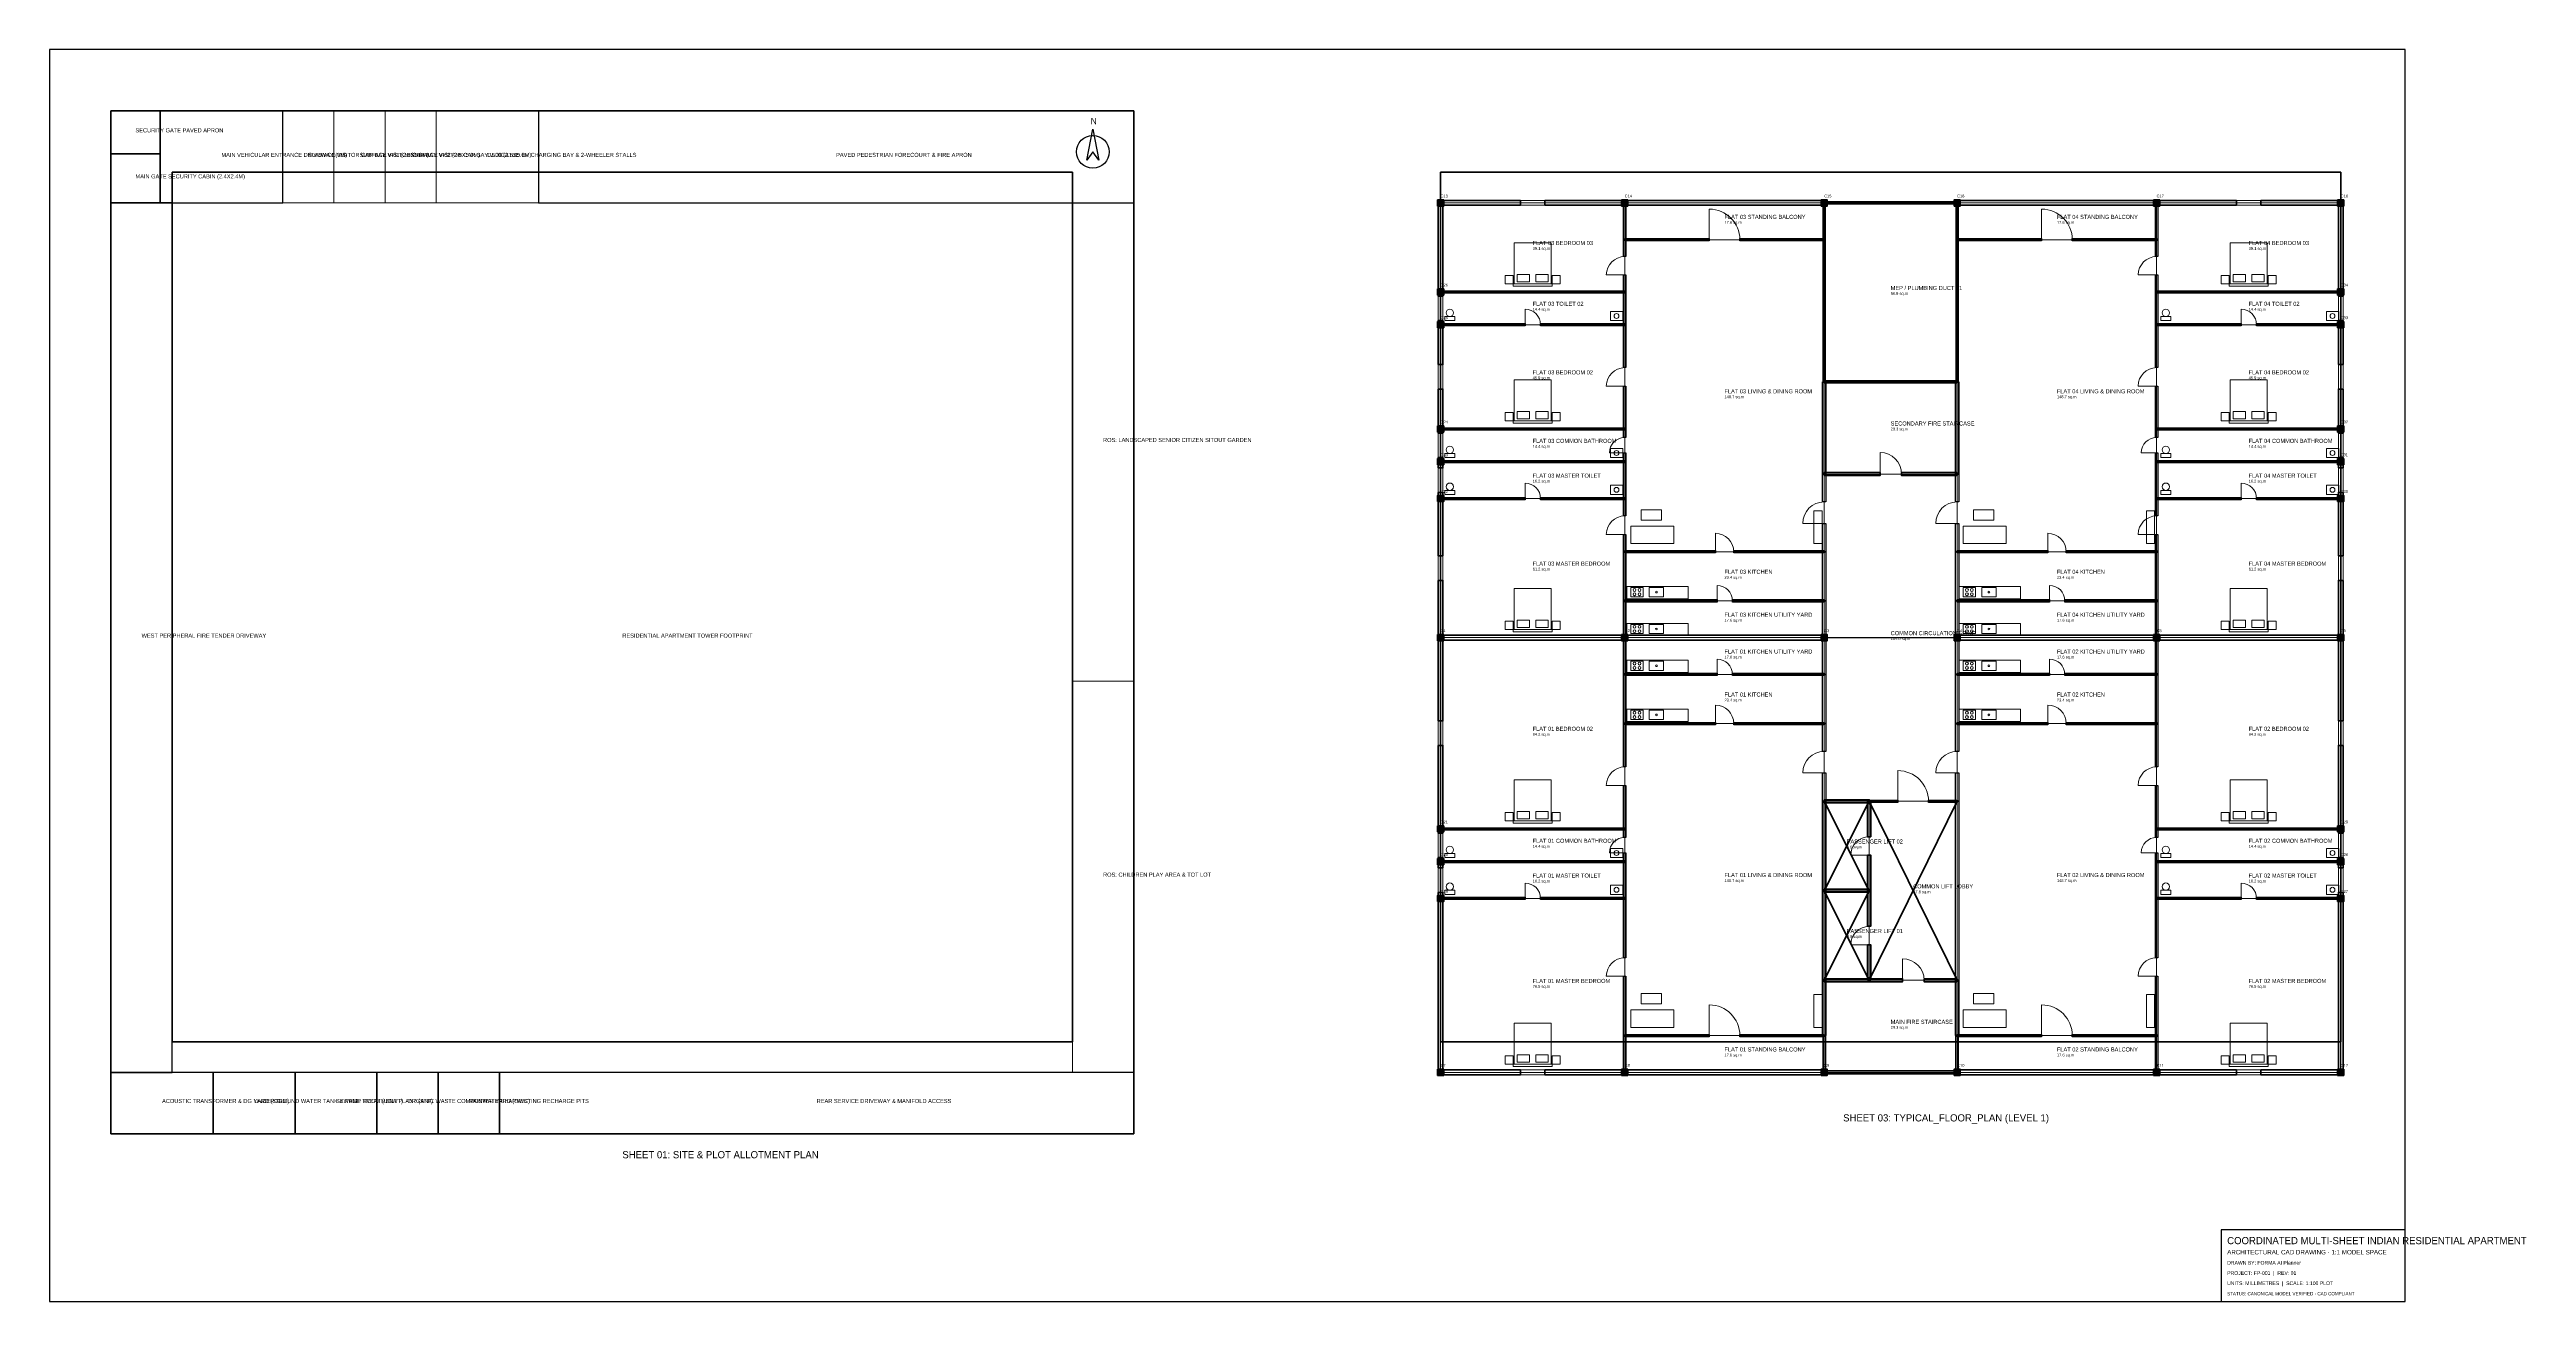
# Model space of a CAD drawing. Header units: millimetres. Extents: x -3000 to 118080, y -8200 to 53000.
import ezdxf

# ---------------------------------------------------------------- set-up
doc = ezdxf.new("R2010")
doc.units = ezdxf.units.MM
for name, color, linetype, lineweight in [('A-ANNO', 7, 'Continuous', 25), ('A-BALC', 2, 'Continuous', 25), ('A-DOOR', 4, 'Continuous', 18), ('A-FURN', 251, 'Continuous', 13), ('A-GLAZ', 140, 'Continuous', 13), ('A-HATCH', 8, 'Continuous', 9), ('A-LIFT', 30, 'Continuous', 35), ('A-ROOM-AREA', 9, 'Continuous', 15), ('A-ROOM-NAME', 7, 'Continuous', 20), ('A-SITE-LAND', 94, 'Continuous', 18), ('A-SITE-PARK', 4, 'Continuous', 20), ('A-SITE-ROAD', 8, 'Continuous', 25), ('A-SITE-UTIL', 1, 'Continuous', 25), ('A-TEXT', 7, 'Continuous', 18), ('A-WALL-EXT', 3, 'Continuous', 50), ('A-WALL-INT', 8, 'Continuous', 25), ('A-WALL-PARTY', 1, 'Continuous', 35), ('A-WINDOW', 5, 'Continuous', 18), ('S-BEAM', 6, 'Continuous', 25), ('S-COLUMN', 1, 'Continuous', 35), ('SITE', 3, 'Continuous', 35)]:
    doc.layers.add(name, color=color, linetype=linetype, lineweight=lineweight)

msp = doc.modelspace()

# ---------------------------------------------------------------- hatches: boundary and pattern name
at = {"layer": 'A-HATCH'}
for points in [[(64850, 45350), (65150, 45350), (65150, 45650), (64850, 45650)], [(73850, 45350), (74150, 45350), (74150, 45650), (73850, 45650)], [(83600, 45350), (83900, 45350), (83900, 45650), (83600, 45650)], [(90100, 45350), (90400, 45350), (90400, 45650), (90100, 45650)], [(99850, 45350), (100150, 45350), (100150, 45650), (99850, 45650)], [(108850, 45350), (109150, 45350), (109150, 45650), (108850, 45650)], [(64850, 41000), (65150, 41000), (65150, 41300), (64850, 41300)], [(108850, 41000), (109150, 41000), (109150, 41300), (108850, 41300)], [(64850, 39400), (65150, 39400), (65150, 39700), (64850, 39700)], [(108850, 39400), (109150, 39400), (109150, 39700), (108850, 39700)], [(64850, 34300), (65150, 34300), (65150, 34600), (64850, 34600)], [(108850, 34300), (109150, 34300), (109150, 34600), (108850, 34600)], [(64850, 32700), (65150, 32700), (65150, 33000), (64850, 33000)], [(108850, 32700), (109150, 32700), (109150, 33000), (108850, 33000)], [(64850, 30900), (65150, 30900), (65150, 31200), (64850, 31200)], [(108850, 30900), (109150, 30900), (109150, 31200), (108850, 31200)], [(64850, 24100), (65150, 24100), (65150, 24400), (64850, 24400)], [(73850, 24100), (74150, 24100), (74150, 24400), (73850, 24400)], [(83600, 24100), (83900, 24100), (83900, 24400), (83600, 24400)], [(90100, 24100), (90400, 24100), (90400, 24400), (90100, 24400)], [(99850, 24100), (100150, 24100), (100150, 24400), (99850, 24400)], [(108850, 24100), (109150, 24100), (109150, 24400), (108850, 24400)], [(64850, 14750), (65150, 14750), (65150, 15050), (64850, 15050)], [(108850, 14750), (109150, 14750), (109150, 15050), (108850, 15050)], [(64850, 13150), (65150, 13150), (65150, 13450), (64850, 13450)], [(108850, 13150), (109150, 13150), (109150, 13450), (108850, 13450)], [(64850, 11350), (65150, 11350), (65150, 11650), (64850, 11650)], [(108850, 11350), (109150, 11350), (109150, 11650), (108850, 11650)], [(64850, 2850), (65150, 2850), (65150, 3150), (64850, 3150)], [(73850, 2850), (74150, 2850), (74150, 3150), (73850, 3150)], [(83600, 2850), (83900, 2850), (83900, 3150), (83600, 3150)], [(90100, 2850), (90400, 2850), (90400, 3150), (90100, 3150)], [(99850, 2850), (100150, 2850), (100150, 3150), (99850, 3150)], [(108850, 2850), (109150, 2850), (109150, 3150), (108850, 3150)]]:
    msp.add_hatch(color=256, dxfattribs=at).paths.add_polyline_path(points, flags=0)

# ---------------------------------------------------------------- linework, layer by layer
at = {"layer": 'A-ANNO'}
for points in [[(-3000, -8200), (112150, -8200), (112150, 53000), (-3000, 53000)], [(48000, 49100), (48299.2, 47599.4), (48000, 48000), (47700.8, 47599.4)], [(103150, -8200), (112150, -8200), (112150, -4700), (103150, -4700)]]:
    msp.add_lwpolyline(points, close=True, dxfattribs=at)
msp.add_circle((48000, 48000), 800, dxfattribs=at)
at = {"layer": 'A-BALC'}
for points in [[(73942.5, 43700), (73942.5, 45500), (74057.5, 45500), (74057.5, 43700)], [(99942.5, 43700), (99942.5, 45500), (100057.5, 45500), (100057.5, 43700)], [(74000, 43757.5), (78130, 43757.5), (78130, 43642.5), (74000, 43642.5)], [(79630, 43757.5), (83750, 43757.5), (83750, 43642.5), (79630, 43642.5)], [(90250, 43757.5), (94380, 43757.5), (94380, 43642.5), (90250, 43642.5)], [(95880, 43757.5), (100000, 43757.5), (100000, 43642.5), (95880, 43642.5)], [(74000, 4857.5), (78130, 4857.5), (78130, 4742.5), (74000, 4742.5)], [(79630, 4857.5), (83750, 4857.5), (83750, 4742.5), (79630, 4742.5)], [(90250, 4857.5), (94380, 4857.5), (94380, 4742.5), (90250, 4742.5)], [(95880, 4857.5), (100000, 4857.5), (100000, 4742.5), (95880, 4742.5)], [(73942.5, 3000), (73942.5, 4800), (74057.5, 4800), (74057.5, 3000)], [(83692.5, 3000), (83692.5, 4800), (83807.5, 4800), (83807.5, 3000)], [(90192.5, 3000), (90192.5, 4800), (90307.5, 4800), (90307.5, 3000)], [(99942.5, 3000), (99942.5, 4800), (100057.5, 4800), (100057.5, 3000)]]:
    msp.add_lwpolyline(points, close=True, dxfattribs=at)
at = {"layer": 'A-DOOR'}
for p, q in [((78130, 43700), (78130, 45200)), ((94380, 43700), (94380, 45200)), ((74000, 41980), (73100, 41980)), ((100000, 41980), (99100, 41980)), ((69135, 39550), (69135, 40300)), ((104135, 39550), (104135, 40300)), ((74000, 36550), (73100, 36550)), ((100000, 36550), (99100, 36550)), ((74000, 33285), (73250, 33285)), ((86485, 32250), (86485, 33300)), ((100000, 33285), (99250, 33285)), ((69135, 31050), (69135, 31800)), ((104135, 31050), (104135, 31800)), ((74000, 29300), (73100, 29300)), ((78430, 28450), (78430, 29350)), ((83750, 29835), (82700, 29835)), ((90250, 29835), (89200, 29835)), ((94680, 28450), (94680, 29350)), ((100000, 29300), (99100, 29300)), ((78515, 26050), (78515, 26800)), ((94765, 26050), (94765, 26800)), ((78515, 22450), (78515, 23200)), ((94765, 22450), (94765, 23200)), ((78430, 20050), (78430, 20950)), ((94680, 20050), (94680, 20950)), ((74000, 17030), (73100, 17030)), ((83750, 17635), (82700, 17635)), ((87350, 16250), (87350, 17750)), ((90250, 17635), (89200, 17635)), ((100000, 17030), (99100, 17030)), ((74000, 13735), (73250, 13735)), ((85950, 13620), (85050, 13620)), ((100000, 13735), (99250, 13735)), ((69135, 11500), (69135, 12250)), ((104135, 11500), (104135, 12250)), ((85950, 9240), (85050, 9240)), ((87585, 7500), (87585, 8550)), ((74000, 7700), (73100, 7700)), ((100000, 7700), (99100, 7700)), ((78130, 4800), (78130, 6300)), ((94380, 4800), (94380, 6300))]:
    msp.add_line(p, q, dxfattribs=at)
for centre, radius, start, end in [((78130, 43700), 1500, 0, 90), ((94380, 43700), 1500, 0, 90), ((74000, 41980), 900, 90, 180), ((100000, 41980), 900, 90, 180), ((69135, 39550), 750, 0, 90), ((104135, 39550), 750, 0, 90), ((74000, 36550), 900, 90, 180), ((100000, 36550), 900, 90, 180), ((74000, 33285), 750, 90, 180), ((100000, 33285), 750, 90, 180), ((86485, 32250), 1050, 0, 90), ((69135, 31050), 750, 0, 90), ((104135, 31050), 750, 0, 90), ((83750, 29835), 1050, 90, 180), ((90250, 29835), 1050, 90, 180), ((74000, 29300), 900, 90, 180), ((78430, 28450), 900, 0, 90), ((94680, 28450), 900, 0, 90), ((100000, 29300), 900, 90, 180), ((78515, 26050), 750, 0, 90), ((94765, 26050), 750, 0, 90), ((78515, 22450), 750, 0, 90), ((94765, 22450), 750, 0, 90), ((78430, 20050), 900, 0, 90), ((94680, 20050), 900, 0, 90), ((83750, 17635), 1050, 90, 180), ((90250, 17635), 1050, 90, 180), ((74000, 17030), 900, 90, 180), ((87350, 16250), 1500, 0, 90), ((100000, 17030), 900, 90, 180), ((74000, 13735), 750, 90, 180), ((85950, 13620), 900, 90, 180), ((100000, 13735), 750, 90, 180), ((69135, 11500), 750, 0, 90), ((104135, 11500), 750, 0, 90), ((85950, 9240), 900, 90, 180), ((74000, 7700), 900, 90, 180), ((87585, 7500), 1050, 0, 90), ((100000, 7700), 900, 90, 180), ((78130, 4800), 1500, 0, 90), ((94380, 4800), 1500, 0, 90)]:
    msp.add_arc(centre, radius, start, end, dxfattribs=at)
at = {"layer": 'A-FURN'}
for points in [[(68600, 41550), (70400, 41550), (70400, 43550), (68600, 43550)], [(103600, 41550), (105400, 41550), (105400, 43550), (103600, 43550)], [(68150, 41550), (68550, 41550), (68550, 41950), (68150, 41950)], [(68550, 41430), (70450, 41430), (70450, 41550), (68550, 41550)], [(68750, 41650), (69350, 41650), (69350, 42000), (68750, 42000)], [(69650, 41650), (70250, 41650), (70250, 42000), (69650, 42000)], [(70450, 41550), (70850, 41550), (70850, 41950), (70450, 41950)], [(103150, 41550), (103550, 41550), (103550, 41950), (103150, 41950)], [(103550, 41430), (105450, 41430), (105450, 41550), (103550, 41550)], [(103750, 41650), (104350, 41650), (104350, 42000), (103750, 42000)], [(104650, 41650), (105250, 41650), (105250, 42000), (104650, 42000)], [(105450, 41550), (105850, 41550), (105850, 41950), (105450, 41950)], [(73300, 39750), (73900, 39750), (73900, 40200), (73300, 40200)], [(108300, 39750), (108900, 39750), (108900, 40200), (108300, 40200)], [(65200, 39750), (65700, 39750), (65700, 39950), (65200, 39950)], [(100200, 39750), (100700, 39750), (100700, 39950), (100200, 39950)], [(68600, 34850), (70400, 34850), (70400, 36850), (68600, 36850)], [(103600, 34850), (105400, 34850), (105400, 36850), (103600, 36850)], [(68150, 34850), (68550, 34850), (68550, 35250), (68150, 35250)], [(68750, 34950), (69350, 34950), (69350, 35300), (68750, 35300)], [(69650, 34950), (70250, 34950), (70250, 35300), (69650, 35300)], [(70450, 34850), (70850, 34850), (70850, 35250), (70450, 35250)], [(103150, 34850), (103550, 34850), (103550, 35250), (103150, 35250)], [(103750, 34950), (104350, 34950), (104350, 35300), (103750, 35300)], [(104650, 34950), (105250, 34950), (105250, 35300), (104650, 35300)], [(105450, 34850), (105850, 34850), (105850, 35250), (105450, 35250)], [(68550, 34730), (70450, 34730), (70450, 34850), (68550, 34850)], [(103550, 34730), (105450, 34730), (105450, 34850), (103550, 34850)], [(65200, 33050), (65700, 33050), (65700, 33250), (65200, 33250)], [(73300, 33050), (73900, 33050), (73900, 33500), (73300, 33500)], [(100200, 33050), (100700, 33050), (100700, 33250), (100200, 33250)], [(108300, 33050), (108900, 33050), (108900, 33500), (108300, 33500)], [(73300, 31250), (73900, 31250), (73900, 31700), (73300, 31700)], [(108300, 31250), (108900, 31250), (108900, 31700), (108300, 31700)], [(65200, 31250), (65700, 31250), (65700, 31450), (65200, 31450)], [(74800, 30000), (75800, 30000), (75800, 30500), (74800, 30500)], [(83250, 28850), (83650, 28850), (83650, 30450), (83250, 30450)], [(91050, 30000), (92050, 30000), (92050, 30500), (91050, 30500)], [(99500, 28850), (99900, 28850), (99900, 30450), (99500, 30450)], [(100200, 31250), (100700, 31250), (100700, 31450), (100200, 31450)], [(74300, 28850), (76400, 28850), (76400, 29700), (74300, 29700)], [(90550, 28850), (92650, 28850), (92650, 29700), (90550, 29700)], [(68600, 24650), (70400, 24650), (70400, 26650), (68600, 26650)], [(74100, 26150), (77100, 26150), (77100, 26750), (74100, 26750)], [(74300, 26250), (74900, 26250), (74900, 26700), (74300, 26700)], [(75200, 26250), (75900, 26250), (75900, 26700), (75200, 26700)], [(90350, 26150), (93350, 26150), (93350, 26750), (90350, 26750)], [(90550, 26250), (91150, 26250), (91150, 26700), (90550, 26700)], [(91450, 26250), (92150, 26250), (92150, 26700), (91450, 26700)], [(103600, 24650), (105400, 24650), (105400, 26650), (103600, 26650)], [(68150, 24650), (68550, 24650), (68550, 25050), (68150, 25050)], [(68550, 24530), (70450, 24530), (70450, 24650), (68550, 24650)], [(68750, 24750), (69350, 24750), (69350, 25100), (68750, 25100)], [(69650, 24750), (70250, 24750), (70250, 25100), (69650, 25100)], [(70450, 24650), (70850, 24650), (70850, 25050), (70450, 25050)], [(74100, 24350), (77100, 24350), (77100, 24950), (74100, 24950)], [(74300, 24450), (74900, 24450), (74900, 24900), (74300, 24900)], [(75200, 24450), (75900, 24450), (75900, 24900), (75200, 24900)], [(90350, 24350), (93350, 24350), (93350, 24950), (90350, 24950)], [(90550, 24450), (91150, 24450), (91150, 24900), (90550, 24900)], [(91450, 24450), (92150, 24450), (92150, 24900), (91450, 24900)], [(103150, 24650), (103550, 24650), (103550, 25050), (103150, 25050)], [(103550, 24530), (105450, 24530), (105450, 24650), (103550, 24650)], [(103750, 24750), (104350, 24750), (104350, 25100), (103750, 25100)], [(104650, 24750), (105250, 24750), (105250, 25100), (104650, 25100)], [(105450, 24650), (105850, 24650), (105850, 25050), (105450, 25050)], [(74100, 22550), (77100, 22550), (77100, 23150), (74100, 23150)], [(74300, 22650), (74900, 22650), (74900, 23100), (74300, 23100)], [(75200, 22650), (75900, 22650), (75900, 23100), (75200, 23100)], [(90350, 22550), (93350, 22550), (93350, 23150), (90350, 23150)], [(90550, 22650), (91150, 22650), (91150, 23100), (90550, 23100)], [(91450, 22650), (92150, 22650), (92150, 23100), (91450, 23100)], [(74100, 20150), (77100, 20150), (77100, 20750), (74100, 20750)], [(74300, 20250), (74900, 20250), (74900, 20700), (74300, 20700)], [(75200, 20250), (75900, 20250), (75900, 20700), (75200, 20700)], [(90350, 20150), (93350, 20150), (93350, 20750), (90350, 20750)], [(90550, 20250), (91150, 20250), (91150, 20700), (90550, 20700)], [(91450, 20250), (92150, 20250), (92150, 20700), (91450, 20700)], [(68600, 15300), (70400, 15300), (70400, 17300), (68600, 17300)], [(103600, 15300), (105400, 15300), (105400, 17300), (103600, 17300)], [(68750, 15400), (69350, 15400), (69350, 15750), (68750, 15750)], [(69650, 15400), (70250, 15400), (70250, 15750), (69650, 15750)], [(103750, 15400), (104350, 15400), (104350, 15750), (103750, 15750)], [(104650, 15400), (105250, 15400), (105250, 15750), (104650, 15750)], [(68150, 15300), (68550, 15300), (68550, 15700), (68150, 15700)], [(68550, 15180), (70450, 15180), (70450, 15300), (68550, 15300)], [(70450, 15300), (70850, 15300), (70850, 15700), (70450, 15700)], [(103150, 15300), (103550, 15300), (103550, 15700), (103150, 15700)], [(103550, 15180), (105450, 15180), (105450, 15300), (103550, 15300)], [(105450, 15300), (105850, 15300), (105850, 15700), (105450, 15700)], [(65200, 13500), (65700, 13500), (65700, 13700), (65200, 13700)], [(73300, 13500), (73900, 13500), (73900, 13950), (73300, 13950)], [(100200, 13500), (100700, 13500), (100700, 13700), (100200, 13700)], [(108300, 13500), (108900, 13500), (108900, 13950), (108300, 13950)], [(73300, 11700), (73900, 11700), (73900, 12150), (73300, 12150)], [(108300, 11700), (108900, 11700), (108900, 12150), (108300, 12150)], [(65200, 11700), (65700, 11700), (65700, 11900), (65200, 11900)], [(100200, 11700), (100700, 11700), (100700, 11900), (100200, 11900)], [(74800, 6350), (75800, 6350), (75800, 6850), (74800, 6850)], [(83250, 5200), (83650, 5200), (83650, 6800), (83250, 6800)], [(91050, 6350), (92050, 6350), (92050, 6850), (91050, 6850)], [(99500, 5200), (99900, 5200), (99900, 6800), (99500, 6800)], [(68600, 3400), (70400, 3400), (70400, 5400), (68600, 5400)], [(74300, 5200), (76400, 5200), (76400, 6050), (74300, 6050)], [(90550, 5200), (92650, 5200), (92650, 6050), (90550, 6050)], [(103600, 3400), (105400, 3400), (105400, 5400), (103600, 5400)], [(68150, 3400), (68550, 3400), (68550, 3800), (68150, 3800)], [(68750, 3500), (69350, 3500), (69350, 3850), (68750, 3850)], [(69650, 3500), (70250, 3500), (70250, 3850), (69650, 3850)], [(70450, 3400), (70850, 3400), (70850, 3800), (70450, 3800)], [(103150, 3400), (103550, 3400), (103550, 3800), (103150, 3800)], [(103750, 3500), (104350, 3500), (104350, 3850), (103750, 3850)], [(104650, 3500), (105250, 3500), (105250, 3850), (104650, 3850)], [(105450, 3400), (105850, 3400), (105850, 3800), (105450, 3800)], [(68550, 3280), (70450, 3280), (70450, 3400), (68550, 3400)], [(103550, 3280), (105450, 3280), (105450, 3400), (103550, 3400)]]:
    msp.add_lwpolyline(points, close=True, dxfattribs=at)
for centre, radius in [((65450, 40130), 180), ((73600, 39975), 120), ((100450, 40130), 180), ((108600, 39975), 120), ((65450, 33430), 180), ((73600, 33275), 120), ((100450, 33430), 180), ((108600, 33275), 120), ((65450, 31630), 180), ((73600, 31475), 120), ((100450, 31630), 180), ((108600, 31475), 120), ((74480, 26580), 70), ((74720, 26580), 70), ((90730, 26580), 70), ((90970, 26580), 70), ((74480, 26370), 70), ((74720, 26370), 70), ((75550, 26475), 40), ((90730, 26370), 70), ((90970, 26370), 70), ((91800, 26475), 40), ((74480, 24780), 70), ((74480, 24570), 70), ((74720, 24780), 70), ((74720, 24570), 70), ((75550, 24675), 40), ((90730, 24780), 70), ((90730, 24570), 70), ((90970, 24780), 70), ((90970, 24570), 70), ((91800, 24675), 40), ((74480, 22980), 70), ((74720, 22980), 70), ((90730, 22980), 70), ((90970, 22980), 70), ((74480, 22770), 70), ((74720, 22770), 70), ((75550, 22875), 40), ((90730, 22770), 70), ((90970, 22770), 70), ((91800, 22875), 40), ((74480, 20580), 70), ((74720, 20580), 70), ((90730, 20580), 70), ((90970, 20580), 70), ((74480, 20370), 70), ((74720, 20370), 70), ((75550, 20475), 40), ((90730, 20370), 70), ((90970, 20370), 70), ((91800, 20475), 40), ((65450, 13880), 180), ((73600, 13725), 120), ((100450, 13880), 180), ((108600, 13725), 120), ((65450, 12080), 180), ((100450, 12080), 180), ((73600, 11925), 120), ((108600, 11925), 120)]:
    msp.add_circle(centre, radius, dxfattribs=at)
at = {"layer": 'A-GLAZ'}
for p, q in [((68900, 45500), (70100, 45500)), ((103900, 45500), (105100, 45500)), ((65000, 39750), (65000, 40950)), ((109000, 39750), (109000, 40950)), ((65000, 36400), (65000, 37600)), ((109000, 36400), (109000, 37600)), ((65000, 33050), (65000, 34250)), ((109000, 33050), (109000, 34250)), ((65000, 31350), (65000, 32550)), ((109000, 31350), (109000, 32550)), ((65000, 27050), (65000, 28250)), ((109000, 27050), (109000, 28250)), ((65000, 18980), (65000, 20180)), ((109000, 18980), (109000, 20180)), ((65000, 13500), (65000, 14700)), ((109000, 13500), (109000, 14700)), ((65000, 11800), (65000, 13000)), ((109000, 11800), (109000, 13000)), ((68900, 3000), (70100, 3000)), ((103900, 3000), (105100, 3000))]:
    msp.add_line(p, q, dxfattribs=at)
at = {"layer": 'A-LIFT'}
for p, q in [((83750, 11880), (85950, 16250)), ((83750, 16250), (85950, 11880)), ((85950, 7500), (90250, 16250)), ((85950, 16250), (90250, 7500)), ((83750, 7500), (85950, 11880)), ((83750, 11880), (85950, 7500))]:
    msp.add_line(p, q, dxfattribs=at)
for points in [[(83700, 43700), (83700, 45500), (83800, 45500), (83800, 43700)], [(90200, 43700), (90200, 45500), (90300, 45500), (90300, 43700)], [(83700, 36750), (83700, 43700), (83800, 43700), (83800, 36750)], [(90200, 36750), (90200, 43700), (90300, 43700), (90300, 36750)], [(83675, 32250), (83675, 36750), (83825, 36750), (83825, 32250)], [(83750, 36800), (90250, 36800), (90250, 36700), (83750, 36700)], [(90175, 32250), (90175, 36750), (90325, 36750), (90325, 32250)], [(83750, 32325), (86485, 32325), (86485, 32175), (83750, 32175)], [(87535, 32325), (90250, 32325), (90250, 32175), (87535, 32175)], [(83675, 11880), (83675, 16250), (83825, 16250), (83825, 11880)], [(83750, 16325), (85950, 16325), (85950, 16175), (83750, 16175)], [(85875, 14520), (85875, 16250), (86025, 16250), (86025, 14520)], [(85875, 11880), (85875, 13620), (86025, 13620), (86025, 11880)], [(83675, 7500), (83675, 11880), (83825, 11880), (83825, 7500)], [(83750, 11955), (85950, 11955), (85950, 11805), (83750, 11805)], [(85875, 10140), (85875, 11880), (86025, 11880), (86025, 10140)], [(85875, 7500), (85875, 9240), (86025, 9240), (86025, 7500)], [(83675, 4800), (83675, 7500), (83825, 7500), (83825, 4800)], [(83750, 7575), (85950, 7575), (85950, 7425), (83750, 7425)], [(85950, 7575), (87585, 7575), (87585, 7425), (85950, 7425)], [(88635, 7575), (90250, 7575), (90250, 7425), (88635, 7425)], [(90175, 4800), (90175, 7500), (90325, 7500), (90325, 4800)]]:
    msp.add_lwpolyline(points, close=True, dxfattribs=at)
at = {"layer": 'A-ROOM-NAME'}
for points in [[(65000, 41150), (74000, 41150), (74000, 45500), (65000, 45500)], [(74000, 43700), (83750, 43700), (83750, 45500), (74000, 45500)], [(83750, 36750), (90250, 36750), (90250, 45500), (83750, 45500)], [(90250, 43700), (100000, 43700), (100000, 45500), (90250, 45500)], [(100000, 41150), (109000, 41150), (109000, 45500), (100000, 45500)], [(74000, 28450), (83750, 28450), (83750, 43700), (74000, 43700)], [(90250, 28450), (100000, 28450), (100000, 43700), (90250, 43700)], [(65000, 39550), (74000, 39550), (74000, 41150), (65000, 41150)], [(100000, 39550), (109000, 39550), (109000, 41150), (100000, 41150)], [(65000, 34450), (74000, 34450), (74000, 39550), (65000, 39550)], [(100000, 34450), (109000, 34450), (109000, 39550), (100000, 39550)], [(83750, 32250), (90250, 32250), (90250, 36750), (83750, 36750)], [(65000, 32850), (74000, 32850), (74000, 34450), (65000, 34450)], [(100000, 32850), (109000, 32850), (109000, 34450), (100000, 34450)], [(65000, 31050), (74000, 31050), (74000, 32850), (65000, 32850)], [(100000, 31050), (109000, 31050), (109000, 32850), (100000, 32850)], [(83750, 16250), (90250, 16250), (90250, 32250), (83750, 32250)], [(65000, 24250), (74000, 24250), (74000, 31050), (65000, 31050)], [(100000, 24250), (109000, 24250), (109000, 31050), (100000, 31050)], [(74000, 26050), (83750, 26050), (83750, 28450), (74000, 28450)], [(90250, 26050), (100000, 26050), (100000, 28450), (90250, 28450)], [(74000, 24250), (83750, 24250), (83750, 26050), (74000, 26050)], [(90250, 24250), (100000, 24250), (100000, 26050), (90250, 26050)], [(65000, 14900), (74000, 14900), (74000, 24250), (65000, 24250)], [(74000, 22450), (83750, 22450), (83750, 24250), (74000, 24250)], [(90250, 22450), (100000, 22450), (100000, 24250), (90250, 24250)], [(100000, 14900), (109000, 14900), (109000, 24250), (100000, 24250)], [(74000, 20050), (83750, 20050), (83750, 22450), (74000, 22450)], [(90250, 20050), (100000, 20050), (100000, 22450), (90250, 22450)], [(74000, 4800), (83750, 4800), (83750, 20050), (74000, 20050)], [(90250, 4800), (100000, 4800), (100000, 20050), (90250, 20050)], [(83750, 11880), (85950, 11880), (85950, 16250), (83750, 16250)], [(85950, 7500), (90250, 7500), (90250, 16250), (85950, 16250)], [(65000, 13300), (74000, 13300), (74000, 14900), (65000, 14900)], [(100000, 13300), (109000, 13300), (109000, 14900), (100000, 14900)], [(65000, 11500), (74000, 11500), (74000, 13300), (65000, 13300)], [(100000, 11500), (109000, 11500), (109000, 13300), (100000, 13300)], [(65000, 3000), (74000, 3000), (74000, 11500), (65000, 11500)], [(83750, 7500), (85950, 7500), (85950, 11880), (83750, 11880)], [(100000, 3000), (109000, 3000), (109000, 11500), (100000, 11500)], [(83750, 3000), (90250, 3000), (90250, 7500), (83750, 7500)], [(74000, 3000), (83750, 3000), (83750, 4800), (74000, 4800)], [(90250, 3000), (100000, 3000), (100000, 4800), (90250, 4800)]]:
    msp.add_lwpolyline(points, close=True, dxfattribs=at)
at = {"layer": 'A-SITE-LAND'}
for points in [[(3000, 3000), (47000, 3000), (47000, 45500), (3000, 45500)], [(47000, 22130), (50000, 22130), (50000, 45500), (47000, 45500)], [(47000, 3000), (50000, 3000), (50000, 22130), (47000, 22130)]]:
    msp.add_lwpolyline(points, close=True, dxfattribs=at)
at = {"layer": 'A-SITE-PARK'}
for points in [[(8400, 45500), (10900, 45500), (10900, 50000), (8400, 50000)], [(10900, 45500), (13400, 45500), (13400, 50000), (10900, 50000)], [(13400, 45500), (15900, 45500), (15900, 50000), (13400, 50000)], [(15900, 45500), (20900, 45500), (20900, 50000), (15900, 50000)]]:
    msp.add_lwpolyline(points, close=True, dxfattribs=at)
at = {"layer": 'A-SITE-ROAD'}
for points in [[(0, 47900), (2400, 47900), (2400, 50000), (0, 50000)], [(2400, 45500), (8400, 45500), (8400, 50000), (2400, 50000)], [(20900, 45500), (50000, 45500), (50000, 50000), (20900, 50000)], [(0, 3000), (3000, 3000), (3000, 45500), (0, 45500)], [(19000, 0), (50000, 0), (50000, 3000), (19000, 3000)]]:
    msp.add_lwpolyline(points, close=True, dxfattribs=at)
at = {"layer": 'A-SITE-UTIL'}
for points in [[(0, 45500), (2400, 45500), (2400, 47900), (0, 47900)], [(0, 0), (5000, 0), (5000, 3000), (0, 3000)], [(5000, 0), (9000, 0), (9000, 3000), (5000, 3000)], [(9000, 0), (13000, 0), (13000, 3000), (9000, 3000)], [(13000, 0), (16000, 0), (16000, 3000), (13000, 3000)], [(16000, 0), (19000, 0), (19000, 3000), (16000, 3000)]]:
    msp.add_lwpolyline(points, close=True, dxfattribs=at)
at = {"layer": 'A-WALL-EXT'}
for points in [[(65000, 4500), (109000, 4500), (109000, 47000), (65000, 47000)], [(64885, 41150), (64885, 45500), (65115, 45500), (65115, 41150)], [(65000, 45615), (68900, 45615), (68900, 45385), (65000, 45385)], [(70100, 45615), (74000, 45615), (74000, 45385), (70100, 45385)], [(74000, 45615), (83750, 45615), (83750, 45385), (74000, 45385)], [(83750, 45550), (90250, 45550), (90250, 45450), (83750, 45450)], [(90250, 45615), (100000, 45615), (100000, 45385), (90250, 45385)], [(100000, 45615), (103900, 45615), (103900, 45385), (100000, 45385)], [(105100, 45615), (109000, 45615), (109000, 45385), (105100, 45385)], [(108885, 41150), (108885, 45500), (109115, 45500), (109115, 41150)], [(64885, 40950), (64885, 41150), (65115, 41150), (65115, 40950)], [(108885, 40950), (108885, 41150), (109115, 41150), (109115, 40950)], [(64885, 39550), (64885, 39750), (65115, 39750), (65115, 39550)], [(64885, 37600), (64885, 39550), (65115, 39550), (65115, 37600)], [(108885, 39550), (108885, 39750), (109115, 39750), (109115, 39550)], [(108885, 37600), (108885, 39550), (109115, 39550), (109115, 37600)], [(64885, 34450), (64885, 36400), (65115, 36400), (65115, 34450)], [(108885, 34450), (108885, 36400), (109115, 36400), (109115, 34450)], [(64885, 34250), (64885, 34450), (65115, 34450), (65115, 34250)], [(108885, 34250), (108885, 34450), (109115, 34450), (109115, 34250)], [(64885, 32850), (64885, 33050), (65115, 33050), (65115, 32850)], [(64885, 32550), (64885, 32850), (65115, 32850), (65115, 32550)], [(108885, 32850), (108885, 33050), (109115, 33050), (109115, 32850)], [(108885, 32550), (108885, 32850), (109115, 32850), (109115, 32550)], [(64885, 31050), (64885, 31350), (65115, 31350), (65115, 31050)], [(64885, 28250), (64885, 31050), (65115, 31050), (65115, 28250)], [(108885, 31050), (108885, 31350), (109115, 31350), (109115, 31050)], [(108885, 28250), (108885, 31050), (109115, 31050), (109115, 28250)], [(64885, 24250), (64885, 27050), (65115, 27050), (65115, 24250)], [(108885, 24250), (108885, 27050), (109115, 27050), (109115, 24250)], [(64885, 20180), (64885, 24250), (65115, 24250), (65115, 20180)], [(108885, 20180), (108885, 24250), (109115, 24250), (109115, 20180)], [(64885, 14900), (64885, 18980), (65115, 18980), (65115, 14900)], [(108885, 14900), (108885, 18980), (109115, 18980), (109115, 14900)], [(64885, 14700), (64885, 14900), (65115, 14900), (65115, 14700)], [(108885, 14700), (108885, 14900), (109115, 14900), (109115, 14700)], [(64885, 13300), (64885, 13500), (65115, 13500), (65115, 13300)], [(108885, 13300), (108885, 13500), (109115, 13500), (109115, 13300)], [(64885, 13000), (64885, 13300), (65115, 13300), (65115, 13000)], [(108885, 13000), (108885, 13300), (109115, 13300), (109115, 13000)], [(64885, 11500), (64885, 11800), (65115, 11800), (65115, 11500)], [(64885, 3000), (64885, 11500), (65115, 11500), (65115, 3000)], [(108885, 11500), (108885, 11800), (109115, 11800), (109115, 11500)], [(108885, 3000), (108885, 11500), (109115, 11500), (109115, 3000)], [(65000, 3115), (68900, 3115), (68900, 2885), (65000, 2885)], [(70100, 3115), (74000, 3115), (74000, 2885), (70100, 2885)], [(74000, 3115), (83750, 3115), (83750, 2885), (74000, 2885)], [(83750, 3075), (90250, 3075), (90250, 2925), (83750, 2925)], [(90250, 3115), (100000, 3115), (100000, 2885), (90250, 2885)], [(100000, 3115), (103900, 3115), (103900, 2885), (100000, 2885)], [(105100, 3115), (109000, 3115), (109000, 2885), (105100, 2885)]]:
    msp.add_lwpolyline(points, close=True, dxfattribs=at)
at = {"layer": 'A-WALL-INT'}
for points in [[(73942.5, 42880), (73942.5, 43700), (74057.5, 43700), (74057.5, 42880)], [(99942.5, 42880), (99942.5, 43700), (100057.5, 43700), (100057.5, 42880)], [(65000, 41207.5), (74000, 41207.5), (74000, 41092.5), (65000, 41092.5)], [(73942.5, 41150), (73942.5, 41980), (74057.5, 41980), (74057.5, 41150)], [(99942.5, 41150), (99942.5, 41980), (100057.5, 41980), (100057.5, 41150)], [(100000, 41207.5), (109000, 41207.5), (109000, 41092.5), (100000, 41092.5)], [(73942.5, 39550), (73942.5, 41150), (74057.5, 41150), (74057.5, 39550)], [(99942.5, 39550), (99942.5, 41150), (100057.5, 41150), (100057.5, 39550)], [(65000, 39607.5), (69135, 39607.5), (69135, 39492.5), (65000, 39492.5)], [(69885, 39607.5), (74000, 39607.5), (74000, 39492.5), (69885, 39492.5)], [(73942.5, 37450), (73942.5, 39550), (74057.5, 39550), (74057.5, 37450)], [(99942.5, 37450), (99942.5, 39550), (100057.5, 39550), (100057.5, 37450)], [(100000, 39607.5), (104135, 39607.5), (104135, 39492.5), (100000, 39492.5)], [(104885, 39607.5), (109000, 39607.5), (109000, 39492.5), (104885, 39492.5)], [(73942.5, 34450), (73942.5, 36550), (74057.5, 36550), (74057.5, 34450)], [(99942.5, 34450), (99942.5, 36550), (100057.5, 36550), (100057.5, 34450)], [(65000, 34507.5), (74000, 34507.5), (74000, 34392.5), (65000, 34392.5)], [(73942.5, 34035), (73942.5, 34450), (74057.5, 34450), (74057.5, 34035)], [(99942.5, 34035), (99942.5, 34450), (100057.5, 34450), (100057.5, 34035)], [(100000, 34507.5), (109000, 34507.5), (109000, 34392.5), (100000, 34392.5)], [(65000, 32907.5), (74000, 32907.5), (74000, 32792.5), (65000, 32792.5)], [(73942.5, 32850), (73942.5, 33285), (74057.5, 33285), (74057.5, 32850)], [(73942.5, 31050), (73942.5, 32850), (74057.5, 32850), (74057.5, 31050)], [(99942.5, 32850), (99942.5, 33285), (100057.5, 33285), (100057.5, 32850)], [(99942.5, 31050), (99942.5, 32850), (100057.5, 32850), (100057.5, 31050)], [(100000, 32907.5), (109000, 32907.5), (109000, 32792.5), (100000, 32792.5)], [(83675, 30885), (83675, 32250), (83825, 32250), (83825, 30885)], [(90175, 30885), (90175, 32250), (90325, 32250), (90325, 30885)], [(65000, 31107.5), (69135, 31107.5), (69135, 30992.5), (65000, 30992.5)], [(69885, 31107.5), (74000, 31107.5), (74000, 30992.5), (69885, 30992.5)], [(73942.5, 30200), (73942.5, 31050), (74057.5, 31050), (74057.5, 30200)], [(99942.5, 30200), (99942.5, 31050), (100057.5, 31050), (100057.5, 30200)], [(100000, 31107.5), (104135, 31107.5), (104135, 30992.5), (100000, 30992.5)], [(104885, 31107.5), (109000, 31107.5), (109000, 30992.5), (104885, 30992.5)], [(73942.5, 28450), (73942.5, 29300), (74057.5, 29300), (74057.5, 28450)], [(83675, 28450), (83675, 29835), (83825, 29835), (83825, 28450)], [(90175, 28450), (90175, 29835), (90325, 29835), (90325, 28450)], [(99942.5, 28450), (99942.5, 29300), (100057.5, 29300), (100057.5, 28450)], [(73942.5, 26050), (73942.5, 28450), (74057.5, 28450), (74057.5, 26050)], [(74000, 28507.5), (78430, 28507.5), (78430, 28392.5), (74000, 28392.5)], [(79330, 28507.5), (83750, 28507.5), (83750, 28392.5), (79330, 28392.5)], [(83675, 26050), (83675, 28450), (83825, 28450), (83825, 26050)], [(90175, 26050), (90175, 28450), (90325, 28450), (90325, 26050)], [(90250, 28507.5), (94680, 28507.5), (94680, 28392.5), (90250, 28392.5)], [(95580, 28507.5), (100000, 28507.5), (100000, 28392.5), (95580, 28392.5)], [(99942.5, 26050), (99942.5, 28450), (100057.5, 28450), (100057.5, 26050)], [(73942.5, 24250), (73942.5, 26050), (74057.5, 26050), (74057.5, 24250)], [(74000, 26107.5), (78515, 26107.5), (78515, 25992.5), (74000, 25992.5)], [(79265, 26107.5), (83750, 26107.5), (83750, 25992.5), (79265, 25992.5)], [(83675, 24250), (83675, 26050), (83825, 26050), (83825, 24250)], [(90175, 24250), (90175, 26050), (90325, 26050), (90325, 24250)], [(90250, 26107.5), (94765, 26107.5), (94765, 25992.5), (90250, 25992.5)], [(95515, 26107.5), (100000, 26107.5), (100000, 25992.5), (95515, 25992.5)], [(99942.5, 24250), (99942.5, 26050), (100057.5, 26050), (100057.5, 24250)], [(73942.5, 22450), (73942.5, 24250), (74057.5, 24250), (74057.5, 22450)], [(83675, 22450), (83675, 24250), (83825, 24250), (83825, 22450)], [(90175, 22450), (90175, 24250), (90325, 24250), (90325, 22450)], [(99942.5, 22450), (99942.5, 24250), (100057.5, 24250), (100057.5, 22450)], [(73942.5, 20050), (73942.5, 22450), (74057.5, 22450), (74057.5, 20050)], [(74000, 22507.5), (78515, 22507.5), (78515, 22392.5), (74000, 22392.5)], [(79265, 22507.5), (83750, 22507.5), (83750, 22392.5), (79265, 22392.5)], [(83675, 20050), (83675, 22450), (83825, 22450), (83825, 20050)], [(90175, 20050), (90175, 22450), (90325, 22450), (90325, 20050)], [(90250, 22507.5), (94765, 22507.5), (94765, 22392.5), (90250, 22392.5)], [(95515, 22507.5), (100000, 22507.5), (100000, 22392.5), (95515, 22392.5)], [(99942.5, 20050), (99942.5, 22450), (100057.5, 22450), (100057.5, 20050)], [(73942.5, 17930), (73942.5, 20050), (74057.5, 20050), (74057.5, 17930)], [(74000, 20107.5), (78430, 20107.5), (78430, 19992.5), (74000, 19992.5)], [(79330, 20107.5), (83750, 20107.5), (83750, 19992.5), (79330, 19992.5)], [(83675, 18685), (83675, 20050), (83825, 20050), (83825, 18685)], [(90175, 18685), (90175, 20050), (90325, 20050), (90325, 18685)], [(90250, 20107.5), (94680, 20107.5), (94680, 19992.5), (90250, 19992.5)], [(95580, 20107.5), (100000, 20107.5), (100000, 19992.5), (95580, 19992.5)], [(99942.5, 17930), (99942.5, 20050), (100057.5, 20050), (100057.5, 17930)], [(73942.5, 14900), (73942.5, 17030), (74057.5, 17030), (74057.5, 14900)], [(83675, 16250), (83675, 17635), (83825, 17635), (83825, 16250)], [(90175, 16250), (90175, 17635), (90325, 17635), (90325, 16250)], [(99942.5, 14900), (99942.5, 17030), (100057.5, 17030), (100057.5, 14900)], [(85950, 16307.5), (87350, 16307.5), (87350, 16192.5), (85950, 16192.5)], [(88850, 16307.5), (90250, 16307.5), (90250, 16192.5), (88850, 16192.5)], [(90175, 7500), (90175, 16250), (90325, 16250), (90325, 7500)], [(65000, 14957.5), (74000, 14957.5), (74000, 14842.5), (65000, 14842.5)], [(73942.5, 14485), (73942.5, 14900), (74057.5, 14900), (74057.5, 14485)], [(99942.5, 14485), (99942.5, 14900), (100057.5, 14900), (100057.5, 14485)], [(100000, 14957.5), (109000, 14957.5), (109000, 14842.5), (100000, 14842.5)], [(65000, 13357.5), (74000, 13357.5), (74000, 13242.5), (65000, 13242.5)], [(73942.5, 13300), (73942.5, 13735), (74057.5, 13735), (74057.5, 13300)], [(99942.5, 13300), (99942.5, 13735), (100057.5, 13735), (100057.5, 13300)], [(100000, 13357.5), (109000, 13357.5), (109000, 13242.5), (100000, 13242.5)], [(73942.5, 11500), (73942.5, 13300), (74057.5, 13300), (74057.5, 11500)], [(99942.5, 11500), (99942.5, 13300), (100057.5, 13300), (100057.5, 11500)], [(65000, 11557.5), (69135, 11557.5), (69135, 11442.5), (65000, 11442.5)], [(69885, 11557.5), (74000, 11557.5), (74000, 11442.5), (69885, 11442.5)], [(73942.5, 8600), (73942.5, 11500), (74057.5, 11500), (74057.5, 8600)], [(99942.5, 8600), (99942.5, 11500), (100057.5, 11500), (100057.5, 8600)], [(100000, 11557.5), (104135, 11557.5), (104135, 11442.5), (100000, 11442.5)], [(104885, 11557.5), (109000, 11557.5), (109000, 11442.5), (104885, 11442.5)], [(73942.5, 4800), (73942.5, 7700), (74057.5, 7700), (74057.5, 4800)], [(99942.5, 4800), (99942.5, 7700), (100057.5, 7700), (100057.5, 4800)]]:
    msp.add_lwpolyline(points, close=True, dxfattribs=at)
at = {"layer": 'A-WALL-PARTY'}
for points in [[(65000, 24365), (74000, 24365), (74000, 24135), (65000, 24135)], [(74000, 24365), (83750, 24365), (83750, 24135), (74000, 24135)], [(90250, 24365), (100000, 24365), (100000, 24135), (90250, 24135)], [(100000, 24365), (109000, 24365), (109000, 24135), (100000, 24135)]]:
    msp.add_lwpolyline(points, close=True, dxfattribs=at)
at = {"layer": 'A-WINDOW'}
for p, q in [((68900, 45615), (70100, 45615)), ((68900, 45615), (68900, 45385)), ((68900, 45385), (70100, 45385)), ((70100, 45615), (70100, 45385)), ((103900, 45615), (105100, 45615)), ((103900, 45615), (103900, 45385)), ((103900, 45385), (105100, 45385)), ((105100, 45615), (105100, 45385)), ((64885, 39750), (64885, 40950)), ((64885, 40950), (65115, 40950)), ((65115, 39750), (65115, 40950)), ((108885, 39750), (108885, 40950)), ((108885, 40950), (109115, 40950)), ((109115, 39750), (109115, 40950)), ((64885, 39750), (65115, 39750)), ((108885, 39750), (109115, 39750)), ((64885, 36400), (64885, 37600)), ((64885, 37600), (65115, 37600)), ((65115, 36400), (65115, 37600)), ((108885, 36400), (108885, 37600)), ((108885, 37600), (109115, 37600)), ((109115, 36400), (109115, 37600)), ((64885, 36400), (65115, 36400)), ((108885, 36400), (109115, 36400)), ((64885, 33050), (64885, 34250)), ((64885, 34250), (65115, 34250)), ((65115, 33050), (65115, 34250)), ((108885, 33050), (108885, 34250)), ((108885, 34250), (109115, 34250)), ((109115, 33050), (109115, 34250)), ((64885, 33050), (65115, 33050)), ((108885, 33050), (109115, 33050)), ((64885, 31350), (64885, 32550)), ((64885, 32550), (65115, 32550)), ((65115, 31350), (65115, 32550)), ((108885, 31350), (108885, 32550)), ((108885, 32550), (109115, 32550)), ((109115, 31350), (109115, 32550)), ((64885, 31350), (65115, 31350)), ((108885, 31350), (109115, 31350)), ((64885, 27050), (64885, 28250)), ((64885, 28250), (65115, 28250)), ((65115, 27050), (65115, 28250)), ((108885, 27050), (108885, 28250)), ((108885, 28250), (109115, 28250)), ((109115, 27050), (109115, 28250)), ((64885, 27050), (65115, 27050)), ((108885, 27050), (109115, 27050)), ((64885, 18980), (64885, 20180)), ((64885, 20180), (65115, 20180)), ((65115, 18980), (65115, 20180)), ((108885, 18980), (108885, 20180)), ((108885, 20180), (109115, 20180)), ((109115, 18980), (109115, 20180)), ((64885, 18980), (65115, 18980)), ((108885, 18980), (109115, 18980)), ((64885, 13500), (64885, 14700)), ((64885, 14700), (65115, 14700)), ((65115, 13500), (65115, 14700)), ((108885, 13500), (108885, 14700)), ((108885, 14700), (109115, 14700)), ((109115, 13500), (109115, 14700)), ((64885, 13500), (65115, 13500)), ((108885, 13500), (109115, 13500)), ((64885, 11800), (64885, 13000)), ((64885, 13000), (65115, 13000)), ((65115, 11800), (65115, 13000)), ((108885, 11800), (108885, 13000)), ((108885, 13000), (109115, 13000)), ((109115, 11800), (109115, 13000)), ((64885, 11800), (65115, 11800)), ((108885, 11800), (109115, 11800)), ((68900, 3115), (70100, 3115)), ((68900, 3115), (68900, 2885)), ((68900, 2885), (70100, 2885)), ((70100, 3115), (70100, 2885)), ((103900, 3115), (105100, 3115)), ((103900, 3115), (103900, 2885)), ((103900, 2885), (105100, 2885)), ((105100, 3115), (105100, 2885))]:
    msp.add_line(p, q, dxfattribs=at)
at = {"layer": 'S-BEAM'}
for p, q in [((65000, 45500), (65000, 39550)), ((65000, 45500), (65000, 41150)), ((83750, 45500), (90250, 45500)), ((109000, 45500), (109000, 39550)), ((109000, 45500), (109000, 41150)), ((65000, 32850), (65000, 41150)), ((65000, 34450), (65000, 41150)), ((65000, 39550), (65000, 41150)), ((109000, 32850), (109000, 41150)), ((109000, 34450), (109000, 41150)), ((109000, 39550), (109000, 41150)), ((65000, 31050), (65000, 39550)), ((65000, 32850), (65000, 39550)), ((65000, 34450), (65000, 39550)), ((109000, 31050), (109000, 39550)), ((109000, 32850), (109000, 39550)), ((109000, 34450), (109000, 39550)), ((65000, 31050), (65000, 34450)), ((65000, 32850), (65000, 34450)), ((109000, 31050), (109000, 34450)), ((109000, 32850), (109000, 34450)), ((65000, 24250), (65000, 32850)), ((65000, 31050), (65000, 32850)), ((109000, 24250), (109000, 32850)), ((109000, 31050), (109000, 32850)), ((65000, 24250), (65000, 31050)), ((109000, 24250), (109000, 31050)), ((83750, 24250), (90250, 24250)), ((65000, 11500), (65000, 14900)), ((65000, 13300), (65000, 14900)), ((109000, 11500), (109000, 14900)), ((109000, 13300), (109000, 14900)), ((65000, 11500), (65000, 13300)), ((109000, 11500), (109000, 13300)), ((65000, 3000), (65000, 11500)), ((109000, 3000), (109000, 11500)), ((83750, 3000), (90250, 3000))]:
    msp.add_line(p, q, dxfattribs=at)
at = {"layer": 'S-COLUMN'}
for points in [[(64850, 45350), (65150, 45350), (65150, 45650), (64850, 45650)], [(73850, 45350), (74150, 45350), (74150, 45650), (73850, 45650)], [(83600, 45350), (83900, 45350), (83900, 45650), (83600, 45650)], [(90100, 45350), (90400, 45350), (90400, 45650), (90100, 45650)], [(99850, 45350), (100150, 45350), (100150, 45650), (99850, 45650)], [(108850, 45350), (109150, 45350), (109150, 45650), (108850, 45650)], [(64850, 41000), (65150, 41000), (65150, 41300), (64850, 41300)], [(108850, 41000), (109150, 41000), (109150, 41300), (108850, 41300)], [(64850, 39400), (65150, 39400), (65150, 39700), (64850, 39700)], [(108850, 39400), (109150, 39400), (109150, 39700), (108850, 39700)], [(64850, 34300), (65150, 34300), (65150, 34600), (64850, 34600)], [(108850, 34300), (109150, 34300), (109150, 34600), (108850, 34600)], [(64850, 32700), (65150, 32700), (65150, 33000), (64850, 33000)], [(108850, 32700), (109150, 32700), (109150, 33000), (108850, 33000)], [(64850, 30900), (65150, 30900), (65150, 31200), (64850, 31200)], [(108850, 30900), (109150, 30900), (109150, 31200), (108850, 31200)], [(64850, 24100), (65150, 24100), (65150, 24400), (64850, 24400)], [(73850, 24100), (74150, 24100), (74150, 24400), (73850, 24400)], [(83600, 24100), (83900, 24100), (83900, 24400), (83600, 24400)], [(90100, 24100), (90400, 24100), (90400, 24400), (90100, 24400)], [(99850, 24100), (100150, 24100), (100150, 24400), (99850, 24400)], [(108850, 24100), (109150, 24100), (109150, 24400), (108850, 24400)], [(64850, 14750), (65150, 14750), (65150, 15050), (64850, 15050)], [(108850, 14750), (109150, 14750), (109150, 15050), (108850, 15050)], [(64850, 13150), (65150, 13150), (65150, 13450), (64850, 13450)], [(108850, 13150), (109150, 13150), (109150, 13450), (108850, 13450)], [(64850, 11350), (65150, 11350), (65150, 11650), (64850, 11650)], [(108850, 11350), (109150, 11350), (109150, 11650), (108850, 11650)], [(64850, 2850), (65150, 2850), (65150, 3150), (64850, 3150)], [(73850, 2850), (74150, 2850), (74150, 3150), (73850, 3150)], [(83600, 2850), (83900, 2850), (83900, 3150), (83600, 3150)], [(90100, 2850), (90400, 2850), (90400, 3150), (90100, 3150)], [(99850, 2850), (100150, 2850), (100150, 3150), (99850, 3150)], [(108850, 2850), (109150, 2850), (109150, 3150), (108850, 3150)]]:
    msp.add_lwpolyline(points, close=True, dxfattribs=at)
at = {"layer": 'SITE'}
for points in [[(0, 0), (50000, 0), (50000, 50000), (0, 50000)], [(3000, 4500), (47000, 4500), (47000, 47000), (3000, 47000)]]:
    msp.add_lwpolyline(points, close=True, dxfattribs=at)

# ---------------------------------------------------------------- texts
at = {"layer": 'A-ANNO'}
msp.add_text('N', height=300, dxfattribs=at).set_placement((47900, 49350))
at = {"layer": 'A-ROOM-AREA'}
for s, p in [('17.6 sq.m', (78875, 44480)), ('17.6 sq.m', (95125, 44480)), ('39.1 sq.m', (69500, 43205)), ('39.1 sq.m', (104500, 43205)), ('14.4 sq.m', (69500, 40230)), ('56.9 sq.m', (87000, 41005)), ('14.4 sq.m', (104500, 40230)), ('45.9 sq.m', (69500, 36880)), ('45.9 sq.m', (104500, 36880)), ('148.7 sq.m', (78875, 35955)), ('148.7 sq.m', (95125, 35955)), ('29.3 sq.m', (87000, 34380)), ('14.4 sq.m', (69500, 33530)), ('14.4 sq.m', (104500, 33530)), ('16.2 sq.m', (69500, 31830)), ('16.2 sq.m', (104500, 31830)), ('61.2 sq.m', (69500, 27530)), ('23.4 sq.m', (78875, 27130)), ('23.4 sq.m', (95125, 27130)), ('61.2 sq.m', (104500, 27530)), ('17.6 sq.m', (78875, 25030)), ('104.0 sq.m', (87000, 24130)), ('17.6 sq.m', (95125, 25030)), ('17.6 sq.m', (78875, 23230)), ('17.6 sq.m', (95125, 23230)), ('23.4 sq.m', (78875, 21130)), ('23.4 sq.m', (95125, 21130)), ('84.2 sq.m', (69500, 19455)), ('84.2 sq.m', (104500, 19455)), ('14.4 sq.m', (69500, 13980)), ('9.6 sq.m', (84850, 13945)), ('14.4 sq.m', (104500, 13980)), ('16.2 sq.m', (69500, 12280)), ('148.7 sq.m', (78875, 12305)), ('148.7 sq.m', (95125, 12305)), ('16.2 sq.m', (104500, 12280)), ('37.6 sq.m', (88100, 11755)), ('9.6 sq.m', (84850, 9570)), ('76.5 sq.m', (69500, 7130)), ('76.5 sq.m', (104500, 7130)), ('29.3 sq.m', (87000, 5130)), ('17.6 sq.m', (78875, 3780)), ('17.6 sq.m', (95125, 3780))]:
    msp.add_text(s, height=140, dxfattribs=at).set_placement(p)
at = {"layer": 'A-ROOM-NAME'}
for s, p in [('SECURITY GATE PAVED APRON', (1200, 48950)), ('MAIN VEHICULAR ENTRANCE DRIVEWAY (6M)', (5400, 47750)), ('SURFACE VISITOR CAR BAY V-01 (2.5X5.0M)', (9650, 47750)), ('SURFACE VISITOR CAR BAY V-02 (2.5X5.0M)', (12150, 47750)), ('SURFACE VISITOR CAR BAY V-03 (2.5X5.0M)', (14650, 47750)), ('DEDICATED EV CHARGING BAY & 2-WHEELER STALLS', (18400, 47750)), ('PAVED PEDESTRIAN FORECOURT & FIRE APRON', (35450, 47750)), ('MAIN GATE SECURITY CABIN (2.4X2.4M)', (1200, 46700)), ('FLAT 03 STANDING BALCONY', (78875, 44720)), ('FLAT 04 STANDING BALCONY', (95125, 44720)), ('FLAT 03 BEDROOM 03', (69500, 43445)), ('FLAT 04 BEDROOM 03', (104500, 43445)), ('MEP / PLUMBING DUCT 01', (87000, 41245)), ('FLAT 03 TOILET 02', (69500, 40470)), ('FLAT 04 TOILET 02', (104500, 40470)), ('FLAT 03 BEDROOM 02', (69500, 37120)), ('FLAT 03 LIVING & DINING ROOM', (78875, 36195)), ('FLAT 04 LIVING & DINING ROOM', (95125, 36195)), ('FLAT 04 BEDROOM 02', (104500, 37120)), ('ROS: LANDSCAPED SENIOR CITIZEN SITOUT GARDEN', (48500, 33815)), ('FLAT 03 COMMON BATHROOM', (69500, 33770)), ('SECONDARY FIRE STAIRCASE', (87000, 34620)), ('FLAT 04 COMMON BATHROOM', (104500, 33770)), ('FLAT 03 MASTER TOILET', (69500, 32070)), ('FLAT 04 MASTER TOILET', (104500, 32070)), ('FLAT 03 MASTER BEDROOM', (69500, 27770)), ('FLAT 04 MASTER BEDROOM', (104500, 27770)), ('FLAT 03 KITCHEN', (78875, 27370)), ('FLAT 04 KITCHEN', (95125, 27370)), ('FLAT 03 KITCHEN UTILITY YARD', (78875, 25270)), ('FLAT 04 KITCHEN UTILITY YARD', (95125, 25270)), ('WEST PERIPHERAL FIRE TENDER DRIVEWAY', (1500, 24250)), ('RESIDENTIAL APARTMENT TOWER FOOTPRINT', (25000, 24250)), ('COMMON CIRCULATION SPINE', (87000, 24370)), ('FLAT 01 KITCHEN UTILITY YARD', (78875, 23470)), ('FLAT 02 KITCHEN UTILITY YARD', (95125, 23470)), ('FLAT 01 KITCHEN', (78875, 21370)), ('FLAT 02 KITCHEN', (95125, 21370)), ('FLAT 01 BEDROOM 02', (69500, 19695)), ('FLAT 02 BEDROOM 02', (104500, 19695)), ('FLAT 01 COMMON BATHROOM', (69500, 14220)), ('PASSENGER LIFT 02', (84850, 14185)), ('FLAT 02 COMMON BATHROOM', (104500, 14220)), ('ROS: CHILDREN PLAY AREA & TOT LOT', (48500, 12565)), ('FLAT 01 MASTER TOILET', (69500, 12520)), ('FLAT 01 LIVING & DINING ROOM', (78875, 12545)), ('COMMON LIFT LOBBY', (88100, 11995)), ('FLAT 02 LIVING & DINING ROOM', (95125, 12545)), ('FLAT 02 MASTER TOILET', (104500, 12520)), ('PASSENGER LIFT 01', (84850, 9810)), ('FLAT 01 MASTER BEDROOM', (69500, 7370)), ('FLAT 02 MASTER BEDROOM', (104500, 7370)), ('MAIN FIRE STAIRCASE', (87000, 5370)), ('FLAT 01 STANDING BALCONY', (78875, 4020)), ('FLAT 02 STANDING BALCONY', (95125, 4020)), ('ACOUSTIC TRANSFORMER & DG YARD (5X3M)', (2500, 1500)), ('UNDERGROUND WATER TANK & PUMP ROOM (UGWT)', (7000, 1500)), ('SEWAGE TREATMENT PLANT (STP)', (11000, 1500)), ('ORGANIC WASTE COMPOSTER YARD (OWC)', (14500, 1500)), ('RAINWATER HARVESTING RECHARGE PITS', (17500, 1500)), ('REAR SERVICE DRIVEWAY & MANIFOLD ACCESS', (34500, 1500))]:
    msp.add_text(s, height=200, dxfattribs=at).set_placement(p)
at = {"layer": 'A-TEXT'}
for s, height, p in [('C13', 140, (65000, 45770)), ('C14', 140, (74000, 45770)), ('C15', 140, (83750, 45770)), ('C16', 140, (90250, 45770)), ('C17', 140, (100000, 45770)), ('C18', 140, (109000, 45770)), ('C26', 140, (65000, 41420)), ('C34', 140, (109000, 41420)), ('C25', 140, (65000, 39820)), ('C33', 140, (109000, 39820)), ('C24', 140, (65000, 34720)), ('C32', 140, (109000, 34720)), ('C23', 140, (65000, 33120)), ('C31', 140, (109000, 33120)), ('C22', 140, (65000, 31320)), ('C30', 140, (109000, 31320)), ('C1', 140, (65000, 24520)), ('C2', 140, (74000, 24520)), ('C3', 140, (83750, 24520)), ('C4', 140, (90250, 24520)), ('C5', 140, (100000, 24520)), ('C6', 140, (109000, 24520)), ('C21', 140, (65000, 15170)), ('C29', 140, (109000, 15170)), ('C20', 140, (65000, 13570)), ('C28', 140, (109000, 13570)), ('C19', 140, (65000, 11770)), ('C27', 140, (109000, 11770)), ('C7', 140, (65000, 3270)), ('C8', 140, (74000, 3270)), ('C9', 140, (83750, 3270)), ('C10', 140, (90250, 3270)), ('C11', 140, (100000, 3270)), ('C12', 140, (109000, 3270)), ('SHEET 03: TYPICAL_FLOOR_PLAN (LEVEL 1)', 350, (84675, 600)), ('SHEET 01: SITE & PLOT ALLOTMENT PLAN', 350, (25000, -1200)), ('ARCHITECTURAL CAD DRAWING · 1:1 MODEL SPACE', 220, (103450, -5900)), ('COORDINATED MULTI-SHEET INDIAN RESIDENTIAL APARTMENT', 350, (103450, -5400)), ('UNITS: MILLIMETRES  |  SCALE: 1:100 PLOT', 180, (103450, -7400)), ('DRAWN BY: FORMA AI Planner', 180, (103450, -6400)), ('PROJECT: FP-001  |  REV: 01', 180, (103450, -6900)), ('STATUS: CANONICAL MODEL VERIFIED · CAD COMPLIANT', 160, (103450, -7900))]:
    msp.add_text(s, height=height, dxfattribs=at).set_placement(p)

doc.saveas('drawing.dxf')
